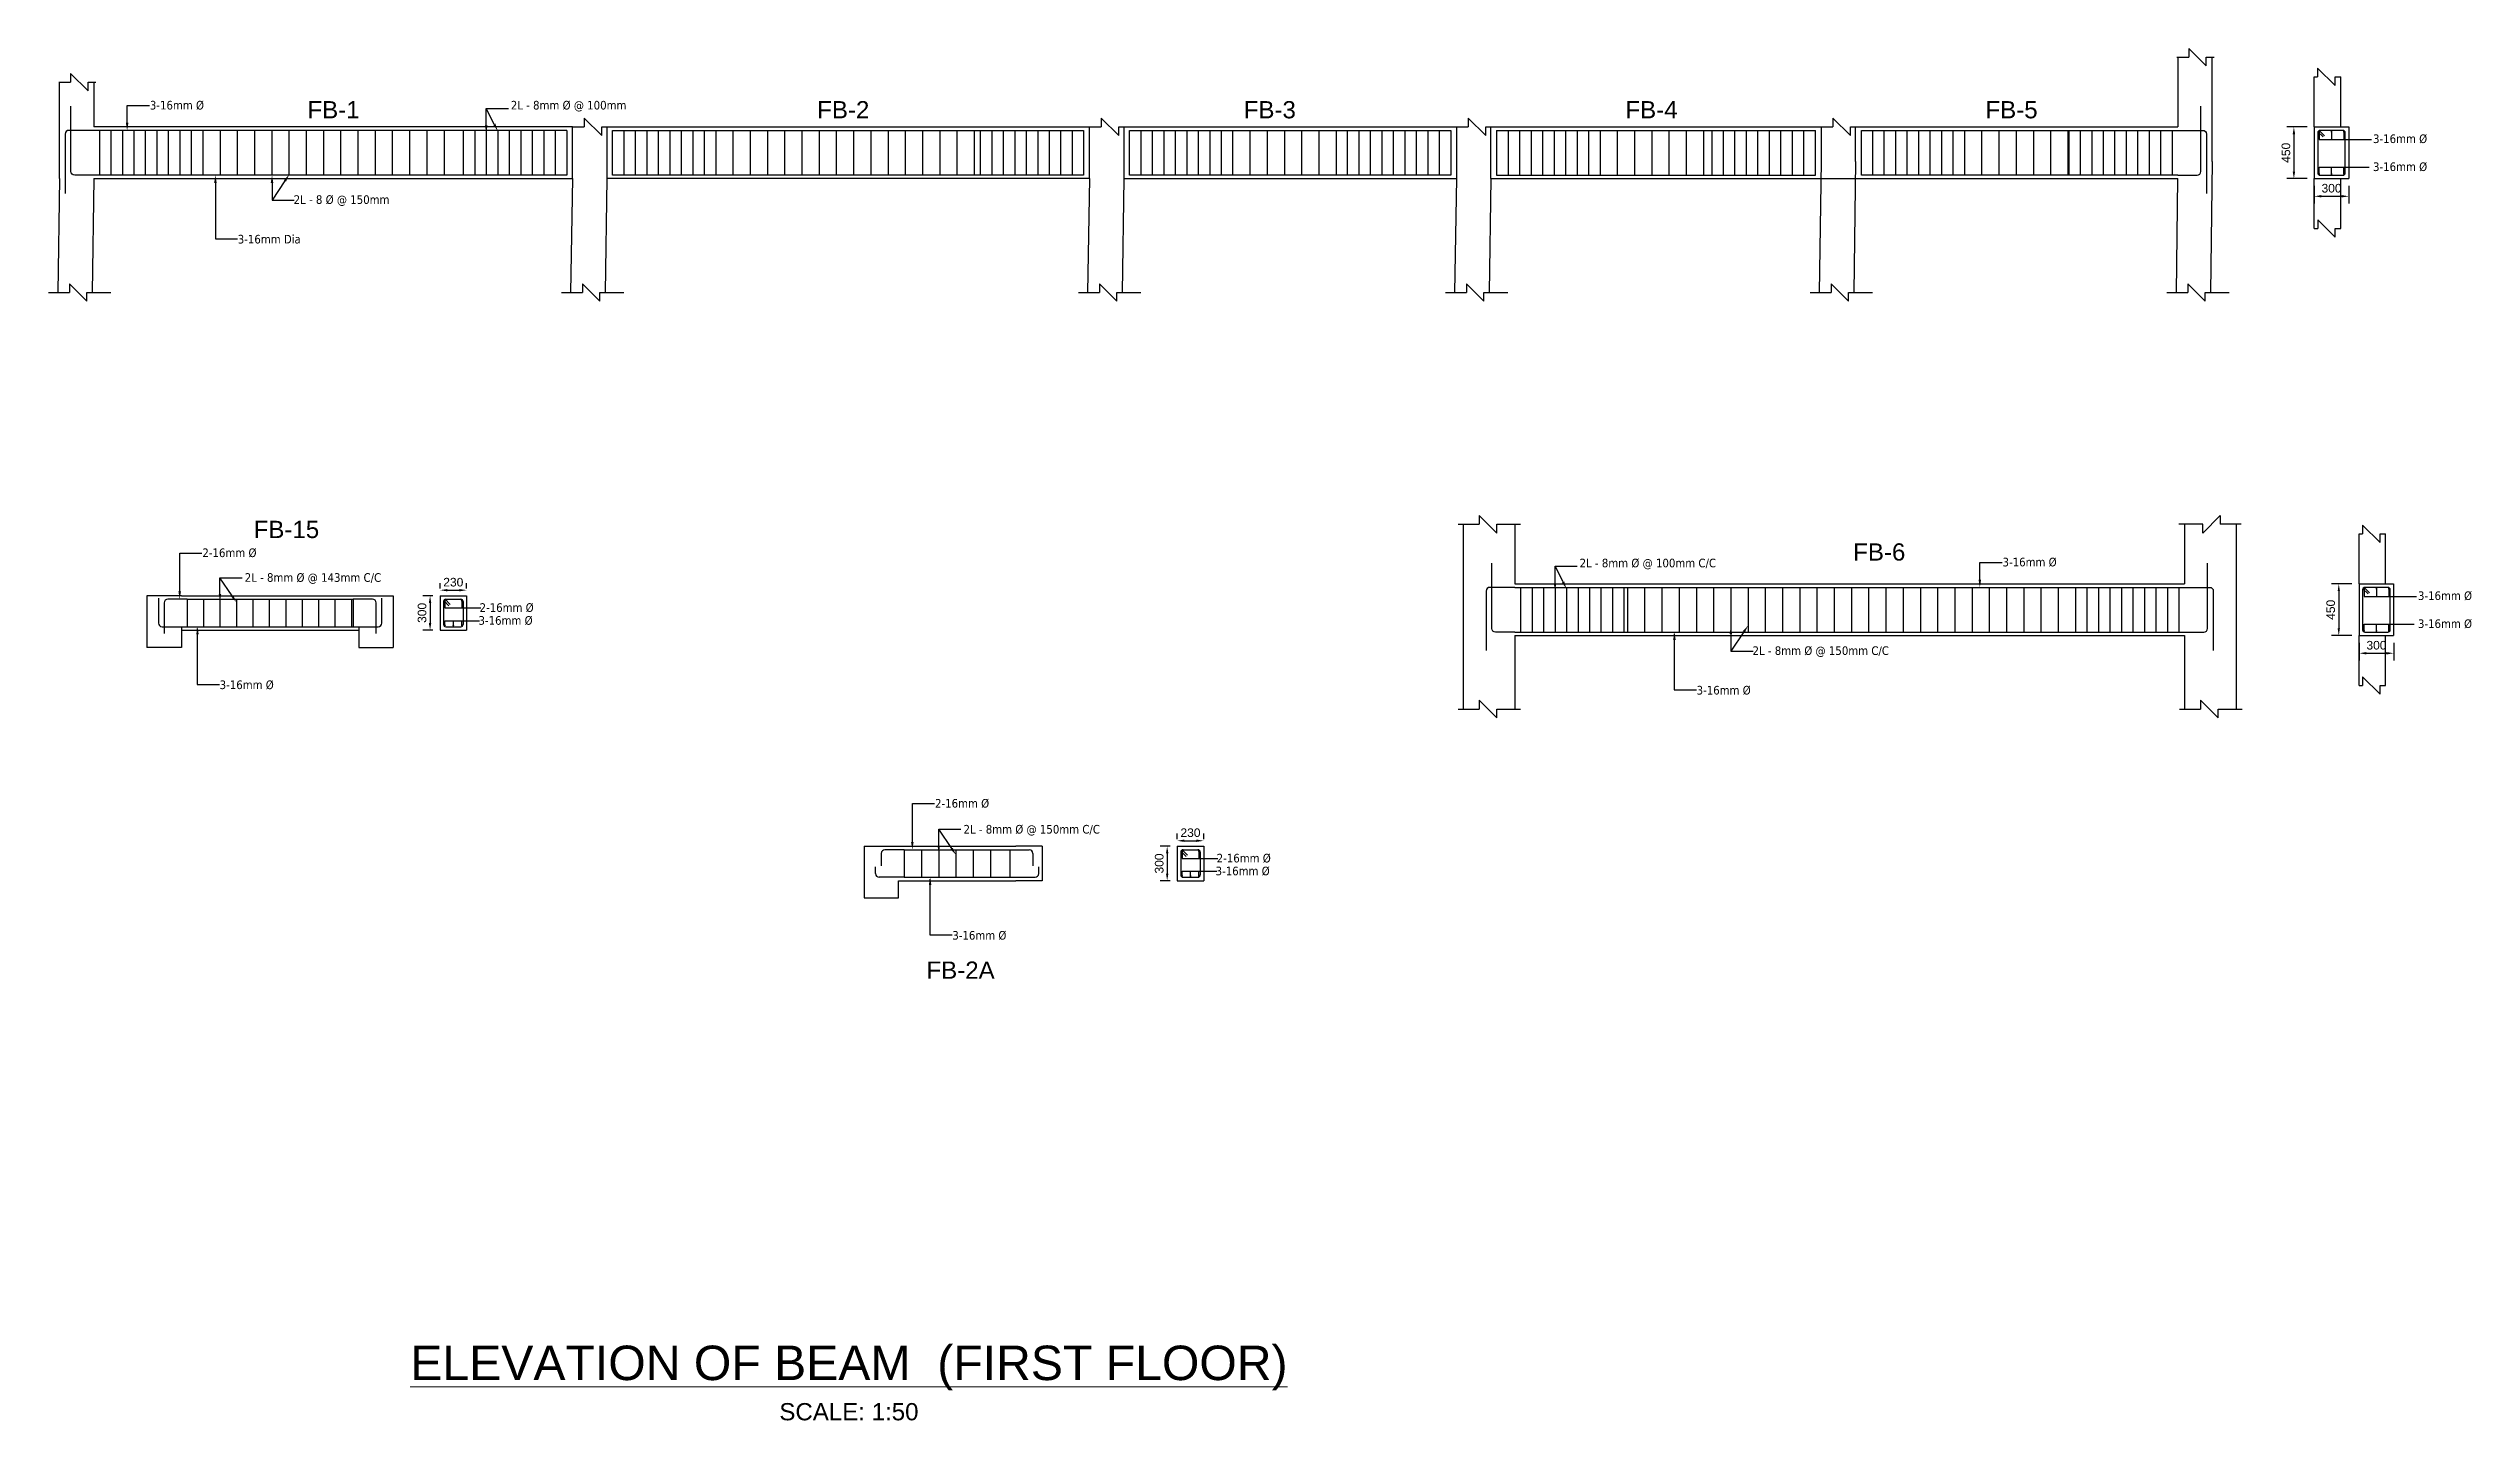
# Model space of a CAD drawing. Header units: millimetres. Extents: x 2923 to 3086, y 1840 to 1916.
# Drawn here: x 2946.61 to 2967.71, y 1884.55 to 1896.5 of the extents above; entities that cross this region are included whole.
import ezdxf

# ---------------------------------------------------------------- set-up
doc = ezdxf.new("R2010")
doc.units = ezdxf.units.MM
for name, color, linetype in [('BEAM', 4, 'Continuous'), ('COLUMN', 1, 'Continuous'), ('DIM_50', 7, 'Continuous'), ('PLINTH BEAM', 7, 'Continuous'), ('REINFORCEMENT', 50, 'Continuous'), ('WALL', 1, 'Continuous')]:
    doc.layers.add(name, color=color, linetype=linetype)
doc.layers.add('Text', color=7, linetype='Continuous', lineweight=13)
doc.styles.get("Standard").update_dxf_attribs({"font": 'arial.ttf'})
doc.styles.add('Tahoma', font='tahoma.ttf')
doc.dimstyles.new('DIM-25', dxfattribs={"dimtxt": 0.075, "dimasz": 0.0625, "dimexe": 0.0625, "dimexo": 0.0625, "dimgap": 0.03125, "dimtad": 1, "dimdec": 0, "dimlfac": 1000, "dimzin": 1, "dimdsep": 46, "dimtxsty": 'Standard', "dimcen": 0.1, "dimadec": 0, "dimazin": 0, "dimtfac": 1, "dimtdec": 0, "dimtmove": 0, "dimatfit": 3, "dimfxl": 1, "dimarcsym": 0})
pattern_1 = [(45, (-0.374, -0.019), (-6.735192, 6.735192), []), (45, (4.116, -0.019), (-6.735192, 6.735192), [])]

msp = doc.modelspace()

# ---------------------------------------------------------------- texts
at = {"layer": 'PLINTH BEAM'}
for s, p in [('FB-1', (2948.8693, 1895.892)), ('FB-2', (2953.3065, 1895.892)), ('FB-3', (2957.0195, 1895.892)), ('FB-4', (2960.3422, 1895.892)), ('FB-5', (2963.4764, 1895.892)), ('FB-15', (2948.401, 1892.2377)), ('FB-6', (2962.3248, 1892.0416)), ('FB-2A', (2954.2579, 1888.4007))]:
    msp.add_text(s, height=0.15, dxfattribs=at).set_placement(p)
at = {"layer": 'Text', "char_height": 0.075, "attachment_point": 1, "style": 'Tahoma'}
for s, insert, width in [('3-16mm %%C ', (2947.4975, 1896.0439), 0.659218), ('2L - 8mm %%C @ 100mm', (2950.6396, 1896.0439), 1.153821), ('3-16mm %%C', (2966.8503, 1895.7519), 0.602671), ('3-16mm %%C ', (2966.8503, 1895.5082), 0.602671), ('2L - 8 %%C @ 150mm', (2948.7494, 1895.2219), 0.882684), ('3-16mm Dia ', (2948.2627, 1894.8774), 0.659218), ('2-16mm %%C', (2947.9548, 1892.1472), 0.659218), ('2L - 8mm %%C @ 100mm C/C', (2959.9433, 1892.0578), 1.424021), ('3-16mm %%C', (2963.6251, 1892.0661), 0.659218), ('2L - 8mm %%C @ 143mm C/C', (2948.3233, 1891.9315), 1.424021), ('2-16mm %%C ', (2950.3676, 1891.6699), 0.602671), ('3-16mm %%C ', (2967.2411, 1891.7732), 0.602671), ('3-16mm %%C ', (2950.3582, 1891.5578), 0.602671), ('3-16mm %%C', (2967.2411, 1891.5295), 0.602671), ('2L - 8mm %%C @ 150mm C/C', (2961.4485, 1891.2949), 1.378792), ('3-16mm %%C ', (2948.1051, 1890.9977), 0.659218), ('3-16mm %%C ', (2960.9618, 1890.9504), 0.659218), ('2-16mm %%C', (2954.3325, 1889.9657), 0.659218), ('2L - 8mm %%C @ 150mm C/C', (2954.5803, 1889.7397), 1.424021), ('2-16mm %%C ', (2956.7842, 1889.4884), 0.602671), ('3-16mm %%C ', (2956.7748, 1889.3764), 0.602671), ('3-16mm %%C ', (2954.4828, 1888.8162), 0.659218)]:
    msp.add_mtext(s, dxfattribs=dict(at, insert=insert, width=width))
at = {"layer": 'Text', "insert": (2947.5018, 1885.2063), "char_height": 0.3, "width": 12.162197, "attachment_point": 1}
msp.add_mtext('\\pxqc;{\\LELEVATION OF BEAM  (FIRST FLOOR)\\P\\H0.5x;\\lSCALE: 1:50}', dxfattribs=at)

# ---------------------------------------------------------------- blocks, each defined once
blk = doc.blocks.new('*D17')
at = {"color": 0, "lineweight": -2, "transparency": 16777216}
for p, q in [((2966.667, 1891.838), (2966.489, 1891.838)), ((2966.552, 1891.776), (2966.552, 1891.451)), ((2966.667, 1891.388), (2966.489, 1891.388))]:
    blk.add_line(p, q, dxfattribs=at)
at = {"color": 0, "transparency": 16777216}
for points in [[(2966.542, 1891.776), (2966.562, 1891.776), (2966.552, 1891.838)], [(2966.542, 1891.451), (2966.562, 1891.451), (2966.552, 1891.388)]]:
    blk.add_solid(points, dxfattribs=at)
at = {"layer": 'Defpoints', "color": 0, "transparency": 16777216}
for p in [(2966.73, 1891.838), (2966.552, 1891.388), (2966.73, 1891.388)]:
    blk.add_point(p, dxfattribs=at)
at = {"color": 0, "transparency": 16777216, "insert": (2966.482, 1891.613), "char_height": 0.075, "attachment_point": 5, "rotation": 90}
blk.add_mtext('450', dxfattribs=at)
blk = doc.blocks.new('*D18')
at = {"color": 0, "lineweight": -2, "transparency": 16777216}
for p, q in [((2966.73, 1891.326), (2966.73, 1891.172)), ((2966.792, 1891.235), (2966.967, 1891.235)), ((2967.03, 1891.326), (2967.03, 1891.172))]:
    blk.add_line(p, q, dxfattribs=at)
at = {"color": 0, "transparency": 16777216}
for points in [[(2966.792, 1891.245), (2966.792, 1891.224), (2966.73, 1891.235)], [(2966.967, 1891.245), (2966.967, 1891.224), (2967.03, 1891.235)]]:
    blk.add_solid(points, dxfattribs=at)
at = {"layer": 'Defpoints', "color": 0, "transparency": 16777216}
for p in [(2966.73, 1891.388), (2967.03, 1891.388), (2967.03, 1891.235)]:
    blk.add_point(p, dxfattribs=at)
at = {"color": 0, "transparency": 16777216, "insert": (2966.88, 1891.304), "char_height": 0.075, "attachment_point": 5}
blk.add_mtext('300', dxfattribs=at)
blk = doc.blocks.new('*D19')
at = {"color": 0, "lineweight": -2, "transparency": 16777216}
for p, q in [((2949.962, 1891.736), (2949.874, 1891.736)), ((2949.937, 1891.673), (2949.937, 1891.498)), ((2949.962, 1891.436), (2949.874, 1891.436))]:
    blk.add_line(p, q, dxfattribs=at)
at = {"color": 0, "transparency": 16777216}
for points in [[(2949.926, 1891.673), (2949.947, 1891.673), (2949.937, 1891.736)], [(2949.926, 1891.498), (2949.947, 1891.498), (2949.937, 1891.436)]]:
    blk.add_solid(points, dxfattribs=at)
at = {"layer": 'Defpoints', "color": 0, "transparency": 16777216}
for p in [(2950.024, 1891.736), (2949.937, 1891.436), (2950.024, 1891.436)]:
    blk.add_point(p, dxfattribs=at)
at = {"color": 0, "transparency": 16777216, "insert": (2949.867, 1891.586), "char_height": 0.075, "attachment_point": 5, "rotation": 90}
blk.add_mtext('300', dxfattribs=at)
blk = doc.blocks.new('*D20')
at = {"color": 0, "lineweight": -2, "transparency": 16777216}
for p, q in [((2950.024, 1891.798), (2950.024, 1891.846)), ((2950.254, 1891.798), (2950.254, 1891.846)), ((2950.087, 1891.784), (2950.192, 1891.784))]:
    blk.add_line(p, q, dxfattribs=at)
at = {"color": 0, "transparency": 16777216}
for points in [[(2950.087, 1891.794), (2950.087, 1891.773), (2950.024, 1891.784)], [(2950.192, 1891.794), (2950.192, 1891.773), (2950.254, 1891.784)]]:
    blk.add_solid(points, dxfattribs=at)
at = {"layer": 'Defpoints', "color": 0, "transparency": 16777216}
for p in [(2950.024, 1891.736), (2950.254, 1891.784), (2950.254, 1891.736)]:
    blk.add_point(p, dxfattribs=at)
at = {"color": 0, "transparency": 16777216, "insert": (2950.139, 1891.853), "char_height": 0.075, "attachment_point": 5}
blk.add_mtext('230', dxfattribs=at)
blk = doc.blocks.new('*D30')
at = {"color": 0, "lineweight": -2, "transparency": 16777216}
for p, q in [((2956.378, 1889.554), (2956.291, 1889.554)), ((2956.353, 1889.492), (2956.353, 1889.317)), ((2956.378, 1889.254), (2956.291, 1889.254))]:
    blk.add_line(p, q, dxfattribs=at)
at = {"color": 0, "transparency": 16777216}
for points in [[(2956.343, 1889.492), (2956.364, 1889.492), (2956.353, 1889.554)], [(2956.343, 1889.317), (2956.364, 1889.317), (2956.353, 1889.254)]]:
    blk.add_solid(points, dxfattribs=at)
at = {"layer": 'Defpoints', "color": 0, "transparency": 16777216}
for p in [(2956.441, 1889.554), (2956.353, 1889.254), (2956.441, 1889.254)]:
    blk.add_point(p, dxfattribs=at)
at = {"color": 0, "transparency": 16777216, "insert": (2956.284, 1889.404), "char_height": 0.075, "attachment_point": 5, "rotation": 90}
blk.add_mtext('300', dxfattribs=at)
blk = doc.blocks.new('*D29')
at = {"color": 0, "lineweight": -2, "transparency": 16777216}
for p, q in [((2956.441, 1889.617), (2956.441, 1889.665)), ((2956.503, 1889.602), (2956.608, 1889.602)), ((2956.671, 1889.617), (2956.671, 1889.665))]:
    blk.add_line(p, q, dxfattribs=at)
at = {"color": 0, "transparency": 16777216}
for points in [[(2956.503, 1889.613), (2956.503, 1889.592), (2956.441, 1889.602)], [(2956.608, 1889.613), (2956.608, 1889.592), (2956.671, 1889.602)]]:
    blk.add_solid(points, dxfattribs=at)
at = {"layer": 'Defpoints', "color": 0, "transparency": 16777216}
for p in [(2956.441, 1889.554), (2956.671, 1889.602), (2956.671, 1889.554)]:
    blk.add_point(p, dxfattribs=at)
at = {"color": 0, "transparency": 16777216, "insert": (2956.556, 1889.672), "char_height": 0.075, "attachment_point": 5}
blk.add_mtext('230', dxfattribs=at)
blk = doc.blocks.new('*D15')
at = {"color": 0, "lineweight": -2, "transparency": 16777216}
for p, q in [((2966.276, 1895.817), (2966.099, 1895.817)), ((2966.161, 1895.754), (2966.161, 1895.429)), ((2966.276, 1895.367), (2966.099, 1895.367))]:
    blk.add_line(p, q, dxfattribs=at)
at = {"color": 0, "transparency": 16777216}
for points in [[(2966.151, 1895.754), (2966.172, 1895.754), (2966.161, 1895.817)], [(2966.151, 1895.429), (2966.172, 1895.429), (2966.161, 1895.367)]]:
    blk.add_solid(points, dxfattribs=at)
at = {"layer": 'Defpoints', "color": 0, "transparency": 16777216}
for p in [(2966.339, 1895.817), (2966.161, 1895.367), (2966.339, 1895.367)]:
    blk.add_point(p, dxfattribs=at)
at = {"color": 0, "transparency": 16777216, "insert": (2966.092, 1895.592), "char_height": 0.075, "attachment_point": 5, "rotation": 90}
blk.add_mtext('450', dxfattribs=at)
blk = doc.blocks.new('*D16')
at = {"color": 0, "lineweight": -2, "transparency": 16777216}
for p, q in [((2966.339, 1895.304), (2966.339, 1895.151)), ((2966.401, 1895.213), (2966.576, 1895.213)), ((2966.639, 1895.304), (2966.639, 1895.151))]:
    blk.add_line(p, q, dxfattribs=at)
at = {"color": 0, "transparency": 16777216}
for points in [[(2966.401, 1895.224), (2966.401, 1895.203), (2966.339, 1895.213)], [(2966.576, 1895.224), (2966.576, 1895.203), (2966.639, 1895.213)]]:
    blk.add_solid(points, dxfattribs=at)
at = {"layer": 'Defpoints', "color": 0, "transparency": 16777216}
for p in [(2966.339, 1895.367), (2966.639, 1895.367), (2966.639, 1895.213)]:
    blk.add_point(p, dxfattribs=at)
at = {"color": 0, "transparency": 16777216, "insert": (2966.489, 1895.283), "char_height": 0.075, "attachment_point": 5}
blk.add_mtext('300', dxfattribs=at)

# ---------------------------------------------------------------- dimensions: what is measured, and where the dimension line sits
for base, p1, p2, picture, middle in [((2966.1612, 1895.367), (2966.3388, 1895.817), (2966.3388, 1895.367), '*D15', (2966.0916, 1895.592)), ((2966.552, 1891.3883), (2966.7296, 1891.8383), (2966.7296, 1891.3883), '*D17', (2966.4824, 1891.6133)), ((2949.9367, 1891.4355), (2950.0243, 1891.7355), (2950.0243, 1891.4355), '*D19', (2949.8671, 1891.5855)), ((2956.3533, 1889.2541), (2956.441, 1889.5541), (2956.441, 1889.2541), '*D30', (2956.2837, 1889.4041))]:
    dim = msp.add_linear_dim(base=base, p1=p1, p2=p2, angle=90, dimstyle='DIM-25')
    dim.commit()
    dim.dimension.update_dxf_attribs({"geometry": picture, "text_midpoint": middle})
for base, p1, p2, picture, middle in [((2966.6388, 1895.2134), (2966.3388, 1895.367), (2966.6388, 1895.367), '*D16', (2966.4888, 1895.283)), ((2950.2543, 1891.7836), (2950.0243, 1891.7355), (2950.2543, 1891.7355), '*D20', (2950.1393, 1891.8531)), ((2967.0296, 1891.2347), (2966.7296, 1891.3883), (2967.0296, 1891.3883), '*D18', (2966.8796, 1891.3043)), ((2956.671, 1889.6021), (2956.441, 1889.5541), (2956.671, 1889.5541), '*D29', (2956.556, 1889.6717))]:
    dim = msp.add_linear_dim(base=base, p1=p1, p2=p2, dimstyle='DIM-25')
    dim.commit()
    dim.dimension.update_dxf_attribs({"geometry": picture, "text_midpoint": middle})

# ---------------------------------------------------------------- hatches: boundary and pattern name
at = {"true_color": 0xffffff}
h = msp.add_hatch(dxfattribs=at)
h.set_pattern_fill('ANGLE')
h.set_pattern_definition([(0, (-0.3586, -0.048), (0, 6.985), [5.08, -1.905]), (90, (-0.3586, -0.048), (-6.985, 4e-16), [5.08, -1.905])])
h.paths.add_polyline_path([(2950.0741, 1891.6941, 1), (2950.0581, 1891.6941, 1)])
at = {"true_color": 0xf1eb1f}
h = msp.add_hatch(dxfattribs=at)
h.set_pattern_fill('ANSI32', color=2)
h.set_pattern_definition([(45, (-0.375, -0.019), (-6.735192, 6.735192), []), (45, (4.115, -0.019), (-6.735192, 6.735192), [])])
h.paths.add_polyline_path([(2966.298, 1889.5189, 1), (2966.282, 1889.5189, 1)])
h = msp.add_hatch(dxfattribs=at)
h.set_pattern_fill('ANSI32', color=2)
h.set_pattern_definition(pattern_1)
h.paths.add_polyline_path([(2966.2988, 1889.5191, 1), (2966.2828, 1889.5191, 1)])
h = msp.add_hatch(dxfattribs=at)
h.set_pattern_fill('ANSI32', color=2)
h.set_pattern_definition(pattern_1)
h.paths.add_polyline_path([(2966.2988, 1889.5191, 1), (2966.2828, 1889.5191, 1)])

# ---------------------------------------------------------------- linework, layer by layer
for p, q in [((2965.3988, 1896.3481), (2965.2466, 1896.5004)), ((2965.2466, 1896.5004), (2965.2466, 1896.424)), ((2946.9592, 1896.1305), (2946.8069, 1896.2828)), ((2946.8069, 1896.2828), (2946.8069, 1896.2064)), ((2965.1436, 1896.424), (2965.2466, 1896.424)), ((2965.3988, 1896.3481), (2965.3988, 1896.4242)), ((2965.3988, 1896.424), (2965.4662, 1896.424)), ((2966.3386, 1896.2532), (2966.368, 1896.2532)), ((2966.5203, 1896.1773), (2966.368, 1896.3296)), ((2966.368, 1896.3296), (2966.368, 1896.2532)), ((2966.5203, 1896.1773), (2966.5203, 1896.2535)), ((2966.5203, 1896.2532), (2966.5688, 1896.2532)), ((2946.704, 1896.2064), (2946.8069, 1896.2064)), ((2946.9592, 1896.1305), (2946.9592, 1896.2066)), ((2946.9592, 1896.2064), (2947.0266, 1896.2064)), ((2951.176, 1895.817), (2951.2789, 1895.817)), ((2951.4312, 1895.7411), (2951.2789, 1895.8934)), ((2951.2789, 1895.8934), (2951.2789, 1895.817)), ((2951.4312, 1895.7411), (2951.4312, 1895.8172)), ((2951.4312, 1895.817), (2951.4985, 1895.817)), ((2955.676, 1895.817), (2955.7789, 1895.817)), ((2955.9312, 1895.7411), (2955.7789, 1895.8934)), ((2955.7789, 1895.8934), (2955.7789, 1895.817)), ((2955.9312, 1895.7411), (2955.9312, 1895.8172)), ((2955.9312, 1895.817), (2955.9985, 1895.817)), ((2958.871, 1895.817), (2958.9739, 1895.817)), ((2959.1262, 1895.7411), (2958.9739, 1895.8934)), ((2958.9739, 1895.8934), (2958.9739, 1895.817)), ((2959.1262, 1895.7411), (2959.1262, 1895.8172)), ((2959.1262, 1895.817), (2959.1935, 1895.817)), ((2962.046, 1895.817), (2962.1489, 1895.817)), ((2962.3012, 1895.7411), (2962.1489, 1895.8934)), ((2962.1489, 1895.8934), (2962.1489, 1895.817)), ((2962.3012, 1895.7411), (2962.3012, 1895.8172)), ((2962.3012, 1895.817), (2962.3685, 1895.817)), ((2966.3811, 1895.776), (2966.3811, 1895.7084)), ((2966.3811, 1895.7084), (2966.837, 1895.7084)), ((2966.4888, 1895.776), (2966.4888, 1895.7084)), ((2966.5966, 1895.776), (2966.5966, 1895.7084)), ((2966.3811, 1895.4079), (2966.3811, 1895.466)), ((2966.3811, 1895.466), (2966.816, 1895.466)), ((2966.4888, 1895.4079), (2966.4888, 1895.466)), ((2966.5966, 1895.4079), (2966.5966, 1895.466)), ((2966.5205, 1894.8565), (2966.3683, 1895.0088)), ((2966.3683, 1895.0088), (2966.3683, 1894.9324)), ((2966.3388, 1894.9324), (2966.3683, 1894.9324)), ((2966.5205, 1894.8565), (2966.5205, 1894.9327)), ((2966.5205, 1894.9324), (2966.5691, 1894.9324)), ((2946.6149, 1894.3757), (2946.798, 1894.3757)), ((2946.9503, 1894.2998), (2946.798, 1894.4521)), ((2946.798, 1894.4521), (2946.798, 1894.3757)), ((2946.9503, 1894.2998), (2946.9503, 1894.376)), ((2946.9503, 1894.3757), (2947.1585, 1894.3757)), ((2951.0799, 1894.3757), (2951.263, 1894.3757)), ((2951.4153, 1894.2998), (2951.263, 1894.4521)), ((2951.263, 1894.4521), (2951.263, 1894.3757)), ((2951.4153, 1894.2998), (2951.4153, 1894.376)), ((2951.4153, 1894.3757), (2951.6235, 1894.3757)), ((2955.5799, 1894.3757), (2955.763, 1894.3757)), ((2955.9153, 1894.2998), (2955.763, 1894.4521)), ((2955.763, 1894.4521), (2955.763, 1894.3757)), ((2955.9153, 1894.2998), (2955.9153, 1894.376)), ((2955.9153, 1894.3757), (2956.1235, 1894.3757)), ((2958.7749, 1894.3757), (2958.958, 1894.3757)), ((2959.1103, 1894.2998), (2958.958, 1894.4521)), ((2958.958, 1894.4521), (2958.958, 1894.3757)), ((2959.1103, 1894.2998), (2959.1103, 1894.376)), ((2959.1103, 1894.3757), (2959.3185, 1894.3757)), ((2961.9499, 1894.3757), (2962.133, 1894.3757)), ((2962.2853, 1894.2998), (2962.133, 1894.4521)), ((2962.133, 1894.4521), (2962.133, 1894.3757)), ((2962.2853, 1894.2998), (2962.2853, 1894.376)), ((2962.2853, 1894.3757), (2962.4935, 1894.3757)), ((2965.0549, 1894.3757), (2965.238, 1894.3757)), ((2965.3903, 1894.2998), (2965.238, 1894.4521)), ((2965.238, 1894.4521), (2965.238, 1894.3757)), ((2965.3903, 1894.2998), (2965.3903, 1894.376)), ((2965.3903, 1894.3757), (2965.5985, 1894.3757)), ((2958.8861, 1892.3571), (2959.0693, 1892.3571)), ((2959.2215, 1892.2812), (2959.0693, 1892.4335)), ((2959.0693, 1892.4335), (2959.0693, 1892.3571)), ((2959.2215, 1892.2812), (2959.2215, 1892.3574)), ((2959.2215, 1892.3571), (2959.4297, 1892.3571)), ((2965.3677, 1892.3571), (2965.1595, 1892.3571)), ((2965.3677, 1892.2812), (2965.52, 1892.4335)), ((2965.3677, 1892.2812), (2965.3677, 1892.3574)), ((2965.52, 1892.4335), (2965.52, 1892.3571)), ((2965.7032, 1892.3571), (2965.52, 1892.3571)), ((2966.7294, 1892.2745), (2966.7588, 1892.2745)), ((2966.9111, 1892.1986), (2966.7588, 1892.3509)), ((2966.7588, 1892.3509), (2966.7588, 1892.2745)), ((2966.9111, 1892.1986), (2966.9111, 1892.2748)), ((2966.9111, 1892.2745), (2966.9596, 1892.2745)), ((2950.0662, 1891.6941), (2950.0662, 1891.6298)), ((2950.0662, 1891.6298), (2950.3785, 1891.6298)), ((2950.2125, 1891.6941), (2950.2125, 1891.6298)), ((2966.7719, 1891.7973), (2966.7719, 1891.7297)), ((2966.7719, 1891.7297), (2967.2278, 1891.7297)), ((2966.8796, 1891.7973), (2966.8796, 1891.7297)), ((2966.9874, 1891.7973), (2966.9874, 1891.7297)), ((2950.0662, 1891.4769), (2950.0662, 1891.5174)), ((2950.0662, 1891.5174), (2950.3679, 1891.5174)), ((2950.1393, 1891.4769), (2950.1393, 1891.5174)), ((2950.2125, 1891.4769), (2950.2125, 1891.5174)), ((2966.7719, 1891.4292), (2966.7719, 1891.4873)), ((2966.7719, 1891.4873), (2967.2068, 1891.4873)), ((2966.8796, 1891.4292), (2966.8796, 1891.4873)), ((2966.9874, 1891.4292), (2966.9874, 1891.4873)), ((2966.9113, 1890.8778), (2966.7591, 1891.0301)), ((2966.7591, 1891.0301), (2966.7591, 1890.9537)), ((2959.2215, 1890.6731), (2959.0693, 1890.8254)), ((2959.0693, 1890.8254), (2959.0693, 1890.749)), ((2965.5015, 1890.6731), (2965.3493, 1890.8254)), ((2965.3493, 1890.8254), (2965.3493, 1890.749)), ((2966.7296, 1890.9537), (2966.7591, 1890.9537)), ((2966.9113, 1890.8778), (2966.9113, 1890.954)), ((2966.9113, 1890.9537), (2966.9599, 1890.9537)), ((2958.8861, 1890.749), (2959.0693, 1890.749)), ((2959.2215, 1890.6731), (2959.2215, 1890.7492)), ((2959.2215, 1890.749), (2959.4297, 1890.749)), ((2965.1661, 1890.749), (2965.3493, 1890.749)), ((2965.5015, 1890.6731), (2965.5015, 1890.7492)), ((2965.5015, 1890.749), (2965.7097, 1890.749)), ((2956.4828, 1889.5126), (2956.4828, 1889.4484)), ((2956.6291, 1889.5126), (2956.6291, 1889.4484)), ((2956.4828, 1889.4484), (2956.7951, 1889.4484)), ((2956.4828, 1889.2955), (2956.4828, 1889.336)), ((2956.4828, 1889.336), (2956.7845, 1889.336)), ((2956.556, 1889.2955), (2956.556, 1889.336)), ((2956.6291, 1889.2955), (2956.6291, 1889.336))]:
    msp.add_line(p, q)
at = {"layer": 'BEAM'}
for p, q in [((2951.176, 1895.817), (2947.011, 1895.817)), ((2951.476, 1895.817), (2955.676, 1895.817)), ((2955.976, 1895.817), (2958.871, 1895.817)), ((2959.171, 1895.817), (2962.046, 1895.817)), ((2962.346, 1895.817), (2965.151, 1895.817)), ((2966.3388, 1895.817), (2966.6388, 1895.817)), ((2966.3388, 1895.817), (2966.3388, 1895.367)), ((2966.6388, 1895.817), (2966.6388, 1895.367)), ((2947.011, 1895.367), (2951.176, 1895.367)), ((2955.676, 1895.367), (2951.476, 1895.367)), ((2955.976, 1895.367), (2958.871, 1895.367)), ((2959.171, 1895.367), (2962.046, 1895.367)), ((2962.3439, 1895.3668), (2965.151, 1895.367)), ((2966.3388, 1895.367), (2966.6388, 1895.367)), ((2959.3796, 1891.8383), (2965.2096, 1891.8383)), ((2966.7296, 1891.8383), (2967.0296, 1891.8383)), ((2966.7296, 1891.8383), (2966.7296, 1891.3883)), ((2967.0296, 1891.8383), (2967.0296, 1891.3883)), ((2947.4718, 1891.7355), (2947.4718, 1891.2855)), ((2947.7718, 1891.7355), (2947.4718, 1891.7355)), ((2947.7718, 1891.7355), (2949.3168, 1891.7355)), ((2949.3168, 1891.7355), (2949.6168, 1891.7355)), ((2949.6168, 1891.7355), (2949.6168, 1891.2855)), ((2950.0243, 1891.7355), (2950.2543, 1891.7355)), ((2950.0243, 1891.7355), (2950.0243, 1891.4355)), ((2950.2543, 1891.7355), (2950.2543, 1891.4355)), ((2947.7718, 1891.4655), (2947.7718, 1891.2855)), ((2947.7718, 1891.4355), (2949.3168, 1891.4355)), ((2949.3168, 1891.4655), (2949.3168, 1891.2855)), ((2950.0243, 1891.4355), (2950.2543, 1891.4355)), ((2959.3796, 1891.3883), (2965.2096, 1891.3883)), ((2966.7296, 1891.3883), (2967.0296, 1891.3883)), ((2947.7718, 1891.2855), (2947.4718, 1891.2855)), ((2949.3168, 1891.2855), (2949.6168, 1891.2855)), ((2953.7148, 1889.5541), (2953.7148, 1889.2541)), ((2953.7148, 1889.5541), (2954.0148, 1889.5541)), ((2954.0148, 1889.5541), (2955.0348, 1889.5541)), ((2955.2648, 1889.5541), (2955.0348, 1889.5541)), ((2955.2648, 1889.5541), (2955.2648, 1889.2541)), ((2956.441, 1889.5541), (2956.671, 1889.5541)), ((2956.441, 1889.5541), (2956.441, 1889.2541)), ((2956.671, 1889.5541), (2956.671, 1889.2541)), ((2953.7148, 1889.2541), (2953.7148, 1889.1041)), ((2953.7148, 1889.1041), (2954.0148, 1889.1041)), ((2954.0148, 1889.2541), (2955.0348, 1889.2541)), ((2954.0148, 1889.1041), (2954.0148, 1889.2541)), ((2955.2648, 1889.2541), (2955.0348, 1889.2541)), ((2956.441, 1889.2541), (2956.671, 1889.2541))]:
    msp.add_line(p, q, dxfattribs=at)
at = {"layer": 'COLUMN'}
for p, q in [((2965.151, 1896.424), (2965.151, 1895.817)), ((2965.451, 1895.517), (2965.451, 1896.424)), ((2962.046, 1895.517), (2962.03, 1894.3757)), ((2962.346, 1895.517), (2962.33, 1894.3757)), ((2965.451, 1895.517), (2965.435, 1894.3757)), ((2946.711, 1895.367), (2946.695, 1894.3757)), ((2947.011, 1895.367), (2946.995, 1894.3757)), ((2947.011, 1895.367), (2946.995, 1894.3757)), ((2951.176, 1895.367), (2951.16, 1894.3757)), ((2951.476, 1895.367), (2951.46, 1894.3757)), ((2955.676, 1895.367), (2955.66, 1894.3757)), ((2955.976, 1895.367), (2955.96, 1894.3757)), ((2958.871, 1895.367), (2958.855, 1894.3757)), ((2959.171, 1895.367), (2959.155, 1894.3757)), ((2962.0439, 1895.367), (2962.3439, 1895.3668)), ((2965.1489, 1895.367), (2965.135, 1894.3757)), ((2958.9296, 1892.3571), (2958.9296, 1890.749)), ((2959.3796, 1892.3571), (2959.3796, 1891.8383)), ((2965.2096, 1892.3571), (2965.2096, 1891.8383)), ((2965.6596, 1892.3571), (2965.6596, 1890.749)), ((2959.3796, 1891.3883), (2959.3796, 1890.749)), ((2965.2096, 1891.3883), (2965.2096, 1890.749))]:
    msp.add_line(p, q, dxfattribs=at)
for points in [[(2946.711, 1895.367), (2946.711, 1896.2064)], [(2947.011, 1896.2064), (2947.011, 1895.817)], [(2951.176, 1895.367), (2951.176, 1895.817)], [(2951.476, 1895.817), (2951.476, 1895.367)], [(2955.676, 1895.367), (2955.676, 1895.817)], [(2955.976, 1895.817), (2955.976, 1895.367)], [(2958.871, 1895.817), (2958.871, 1895.367)], [(2959.171, 1895.367), (2959.171, 1895.817)], [(2962.046, 1895.817), (2962.046, 1895.517)], [(2962.346, 1895.517), (2962.346, 1895.817)], [(2947.011, 1895.367), (2947.011, 1895.367)]]:
    msp.add_lwpolyline(points, dxfattribs=at)
at = {"layer": 'DIM_50', "linetype": 'ByBlock', "lineweight": -2}
for p, q in [((2950.4956, 1895.8415), (2950.426, 1895.9787)), ((2950.426, 1895.83), (2950.426, 1895.9787)), ((2950.426, 1895.9787), (2950.6194, 1895.9787)), ((2948.0681, 1895.3298), (2948.0681, 1894.8428)), ((2948.6736, 1895.3475), (2948.5612, 1895.1792)), ((2948.0681, 1894.8428), (2948.2616, 1894.8428)), ((2947.7572, 1891.7727), (2947.7572, 1892.107)), ((2947.7572, 1892.107), (2947.9507, 1892.107)), ((2948.2135, 1891.7339), (2948.1078, 1891.892)), ((2948.1078, 1891.7516), (2948.1078, 1891.892)), ((2948.1078, 1891.892), (2948.3013, 1891.892)), ((2959.7296, 1891.8439), (2959.7296, 1891.9926)), ((2959.7296, 1891.9926), (2959.9231, 1891.9926)), ((2959.7992, 1891.8554), (2959.7296, 1891.9926)), ((2947.9105, 1891.45), (2947.9105, 1890.963)), ((2961.3727, 1891.4205), (2961.2603, 1891.2522)), ((2947.9105, 1890.963), (2948.104, 1890.963)), ((2954.1349, 1889.5912), (2954.1349, 1889.9256)), ((2954.1349, 1889.9256), (2954.3284, 1889.9256)), ((2954.3648, 1889.5597), (2954.3648, 1889.7032)), ((2954.3648, 1889.7032), (2954.5583, 1889.7032)), ((2954.4775, 1889.5345), (2954.3648, 1889.7032)), ((2954.2882, 1889.2686), (2954.2882, 1888.7816)), ((2954.2882, 1888.7816), (2954.4816, 1888.7816))]:
    msp.add_line(p, q, dxfattribs=at)
for points in [[(2947.2999, 1895.8532), (2947.2999, 1896.0038), (2947.4934, 1896.0038)], [(2948.561, 1895.3298), (2948.561, 1895.1792), (2948.7544, 1895.1792)], [(2963.4275, 1891.8754), (2963.4275, 1892.026), (2963.621, 1892.026)], [(2960.7671, 1891.4028), (2960.7671, 1890.9158), (2960.9606, 1890.9158)], [(2961.26, 1891.4028), (2961.26, 1891.2522), (2961.4535, 1891.2522)]]:
    msp.add_lwpolyline(points, dxfattribs=at)
at = {"layer": 'DIM_50'}
for points in [[(2947.3111, 1895.8532), (2947.2999, 1895.786), (2947.2887, 1895.8532)], [(2950.4372, 1895.83), (2950.426, 1895.7628), (2950.4148, 1895.83)], [(2950.5055, 1895.8466), (2950.526, 1895.7816), (2950.4856, 1895.8364)], [(2948.0793, 1895.3298), (2948.0681, 1895.397), (2948.0569, 1895.3298)], [(2948.5722, 1895.3298), (2948.561, 1895.397), (2948.5498, 1895.3298)], [(2948.6643, 1895.3537), (2948.711, 1895.4034), (2948.6829, 1895.3413)], [(2959.7408, 1891.8439), (2959.7296, 1891.7767), (2959.7184, 1891.8439)], [(2959.8092, 1891.8605), (2959.8296, 1891.7955), (2959.7892, 1891.8503)], [(2963.4387, 1891.8754), (2963.4275, 1891.8083), (2963.4163, 1891.8754)], [(2947.7684, 1891.7727), (2947.7572, 1891.7055), (2947.746, 1891.7727)], [(2948.119, 1891.7516), (2948.1078, 1891.6844), (2948.0966, 1891.7516)], [(2948.2042, 1891.7276), (2948.2508, 1891.678), (2948.2228, 1891.7401)], [(2947.9231, 1891.3983), (2947.9119, 1891.4655), (2947.9007, 1891.3983)], [(2960.7798, 1891.3511), (2960.7686, 1891.4183), (2960.7574, 1891.3511)], [(2961.2712, 1891.4028), (2961.26, 1891.47), (2961.2488, 1891.4028)], [(2961.3634, 1891.4267), (2961.41, 1891.4764), (2961.382, 1891.4143)], [(2954.1461, 1889.5912), (2954.1349, 1889.5241), (2954.1237, 1889.5912)], [(2954.376, 1889.5597), (2954.3648, 1889.4926), (2954.3536, 1889.5597)], [(2954.4682, 1889.5283), (2954.5148, 1889.4787), (2954.4868, 1889.5408)], [(2954.3008, 1889.2169), (2954.2896, 1889.2841), (2954.2784, 1889.2169)]]:
    msp.add_solid(points, dxfattribs=at)
at = {"layer": 'REINFORCEMENT'}
for p, q in [((2951.126, 1895.787), (2947.011, 1895.787)), ((2947.061, 1895.397), (2947.061, 1895.787)), ((2947.161, 1895.397), (2947.161, 1895.787)), ((2947.261, 1895.397), (2947.261, 1895.787)), ((2947.361, 1895.397), (2947.361, 1895.787)), ((2947.461, 1895.397), (2947.461, 1895.787)), ((2947.561, 1895.397), (2947.561, 1895.787)), ((2947.661, 1895.397), (2947.661, 1895.787)), ((2947.761, 1895.397), (2947.761, 1895.787)), ((2947.861, 1895.397), (2947.861, 1895.787)), ((2947.961, 1895.397), (2947.961, 1895.787)), ((2948.111, 1895.397), (2948.111, 1895.787)), ((2948.261, 1895.397), (2948.261, 1895.787)), ((2948.411, 1895.397), (2948.411, 1895.787)), ((2948.561, 1895.397), (2948.561, 1895.787)), ((2948.711, 1895.397), (2948.711, 1895.787)), ((2948.861, 1895.397), (2948.861, 1895.787)), ((2949.011, 1895.397), (2949.011, 1895.787)), ((2949.161, 1895.397), (2949.161, 1895.787)), ((2949.311, 1895.397), (2949.311, 1895.787)), ((2949.461, 1895.397), (2949.461, 1895.787)), ((2949.611, 1895.397), (2949.611, 1895.787)), ((2949.761, 1895.397), (2949.761, 1895.787)), ((2949.911, 1895.397), (2949.911, 1895.787)), ((2950.061, 1895.397), (2950.061, 1895.787)), ((2950.226, 1895.787), (2950.226, 1895.397)), ((2950.326, 1895.787), (2950.326, 1895.397)), ((2950.426, 1895.787), (2950.426, 1895.397)), ((2950.526, 1895.787), (2950.526, 1895.397)), ((2950.626, 1895.787), (2950.626, 1895.397)), ((2950.726, 1895.787), (2950.726, 1895.397)), ((2950.826, 1895.787), (2950.826, 1895.397)), ((2950.926, 1895.787), (2950.926, 1895.397)), ((2951.026, 1895.787), (2951.026, 1895.397)), ((2951.126, 1895.787), (2951.126, 1895.397)), ((2951.526, 1895.787), (2955.626, 1895.787)), ((2951.526, 1895.397), (2951.526, 1895.787)), ((2951.626, 1895.397), (2951.626, 1895.787)), ((2951.726, 1895.397), (2951.726, 1895.787)), ((2951.826, 1895.397), (2951.826, 1895.787)), ((2951.926, 1895.397), (2951.926, 1895.787)), ((2952.026, 1895.397), (2952.026, 1895.787)), ((2952.126, 1895.397), (2952.126, 1895.787)), ((2952.226, 1895.397), (2952.226, 1895.787)), ((2952.326, 1895.397), (2952.326, 1895.787)), ((2952.426, 1895.397), (2952.426, 1895.787)), ((2952.576, 1895.397), (2952.576, 1895.787)), ((2952.726, 1895.397), (2952.726, 1895.787)), ((2952.876, 1895.397), (2952.876, 1895.787)), ((2953.026, 1895.397), (2953.026, 1895.787)), ((2953.176, 1895.397), (2953.176, 1895.787)), ((2953.326, 1895.397), (2953.326, 1895.787)), ((2953.476, 1895.397), (2953.476, 1895.787)), ((2953.626, 1895.397), (2953.626, 1895.787)), ((2953.776, 1895.397), (2953.776, 1895.787)), ((2953.926, 1895.397), (2953.926, 1895.787)), ((2954.076, 1895.397), (2954.076, 1895.787)), ((2954.226, 1895.397), (2954.226, 1895.787)), ((2954.376, 1895.397), (2954.376, 1895.787)), ((2954.526, 1895.397), (2954.526, 1895.787)), ((2954.676, 1895.397), (2954.676, 1895.787)), ((2954.726, 1895.787), (2954.726, 1895.397)), ((2954.826, 1895.787), (2954.826, 1895.397)), ((2954.926, 1895.787), (2954.926, 1895.397)), ((2955.026, 1895.787), (2955.026, 1895.397)), ((2955.126, 1895.787), (2955.126, 1895.397)), ((2955.226, 1895.787), (2955.226, 1895.397)), ((2955.326, 1895.787), (2955.326, 1895.397)), ((2955.426, 1895.787), (2955.426, 1895.397)), ((2955.526, 1895.787), (2955.526, 1895.397)), ((2955.626, 1895.787), (2955.626, 1895.397)), ((2956.026, 1895.787), (2958.821, 1895.787)), ((2956.026, 1895.397), (2956.026, 1895.787)), ((2956.126, 1895.397), (2956.126, 1895.787)), ((2956.226, 1895.397), (2956.226, 1895.787)), ((2956.326, 1895.397), (2956.326, 1895.787)), ((2956.426, 1895.397), (2956.426, 1895.787)), ((2956.526, 1895.397), (2956.526, 1895.787)), ((2956.626, 1895.397), (2956.626, 1895.787)), ((2956.726, 1895.397), (2956.726, 1895.787)), ((2956.826, 1895.397), (2956.826, 1895.787)), ((2956.926, 1895.397), (2956.926, 1895.787)), ((2957.076, 1895.397), (2957.076, 1895.787)), ((2957.226, 1895.397), (2957.226, 1895.787)), ((2957.376, 1895.397), (2957.376, 1895.787)), ((2957.526, 1895.397), (2957.526, 1895.787)), ((2957.676, 1895.397), (2957.676, 1895.787)), ((2957.826, 1895.397), (2957.826, 1895.787)), ((2957.921, 1895.787), (2957.921, 1895.397)), ((2958.021, 1895.787), (2958.021, 1895.397)), ((2958.121, 1895.787), (2958.121, 1895.397)), ((2958.221, 1895.787), (2958.221, 1895.397)), ((2958.321, 1895.787), (2958.321, 1895.397)), ((2958.421, 1895.787), (2958.421, 1895.397)), ((2958.521, 1895.787), (2958.521, 1895.397)), ((2958.621, 1895.787), (2958.621, 1895.397)), ((2958.721, 1895.787), (2958.721, 1895.397)), ((2958.821, 1895.787), (2958.821, 1895.397)), ((2959.221, 1895.787), (2961.996, 1895.787)), ((2959.221, 1895.787), (2959.221, 1895.397)), ((2959.321, 1895.787), (2959.321, 1895.397)), ((2959.421, 1895.787), (2959.421, 1895.397)), ((2959.521, 1895.787), (2959.521, 1895.397)), ((2959.621, 1895.787), (2959.621, 1895.397)), ((2959.721, 1895.787), (2959.721, 1895.397)), ((2959.821, 1895.787), (2959.821, 1895.397)), ((2959.921, 1895.787), (2959.921, 1895.397)), ((2960.021, 1895.787), (2960.021, 1895.397)), ((2960.121, 1895.787), (2960.121, 1895.397)), ((2960.271, 1895.787), (2960.271, 1895.397)), ((2960.421, 1895.787), (2960.421, 1895.397)), ((2960.571, 1895.787), (2960.571, 1895.397)), ((2960.721, 1895.787), (2960.721, 1895.397)), ((2960.871, 1895.787), (2960.871, 1895.397)), ((2961.021, 1895.787), (2961.021, 1895.397)), ((2961.096, 1895.397), (2961.096, 1895.787)), ((2961.196, 1895.397), (2961.196, 1895.787)), ((2961.296, 1895.397), (2961.296, 1895.787)), ((2961.396, 1895.397), (2961.396, 1895.787)), ((2961.496, 1895.397), (2961.496, 1895.787)), ((2961.596, 1895.397), (2961.596, 1895.787)), ((2961.696, 1895.397), (2961.696, 1895.787)), ((2961.796, 1895.397), (2961.796, 1895.787)), ((2961.896, 1895.397), (2961.896, 1895.787)), ((2961.996, 1895.397), (2961.996, 1895.787)), ((2962.396, 1895.787), (2965.151, 1895.787)), ((2962.396, 1895.397), (2962.396, 1895.787)), ((2962.496, 1895.397), (2962.496, 1895.787)), ((2962.596, 1895.397), (2962.596, 1895.787)), ((2962.696, 1895.397), (2962.696, 1895.787)), ((2962.796, 1895.397), (2962.796, 1895.787)), ((2962.896, 1895.397), (2962.896, 1895.787)), ((2962.996, 1895.397), (2962.996, 1895.787)), ((2963.096, 1895.397), (2963.096, 1895.787)), ((2963.196, 1895.397), (2963.196, 1895.787)), ((2963.296, 1895.397), (2963.296, 1895.787)), ((2963.296, 1895.397), (2963.296, 1895.787)), ((2963.446, 1895.397), (2963.446, 1895.787)), ((2963.596, 1895.397), (2963.596, 1895.787)), ((2963.746, 1895.397), (2963.746, 1895.787)), ((2963.896, 1895.397), (2963.896, 1895.787)), ((2964.046, 1895.397), (2964.046, 1895.787)), ((2964.196, 1895.397), (2964.196, 1895.787)), ((2964.201, 1895.787), (2964.201, 1895.397)), ((2964.301, 1895.787), (2964.301, 1895.397)), ((2964.401, 1895.787), (2964.401, 1895.397)), ((2964.501, 1895.787), (2964.501, 1895.397)), ((2964.601, 1895.787), (2964.601, 1895.397)), ((2964.701, 1895.787), (2964.701, 1895.397)), ((2964.801, 1895.787), (2964.801, 1895.397)), ((2964.901, 1895.787), (2964.901, 1895.397)), ((2965.001, 1895.787), (2965.001, 1895.397)), ((2965.101, 1895.787), (2965.101, 1895.397)), ((2966.3705, 1895.7751), (2966.4158, 1895.7298)), ((2966.3826, 1895.786), (2966.4279, 1895.7407)), ((2951.126, 1895.397), (2947.011, 1895.397)), ((2955.626, 1895.397), (2951.526, 1895.397)), ((2958.821, 1895.397), (2956.026, 1895.397)), ((2959.221, 1895.397), (2961.996, 1895.397)), ((2965.151, 1895.397), (2962.396, 1895.397)), ((2947.8218, 1891.7055), (2949.2668, 1891.7055)), ((2947.8218, 1891.7055), (2947.8218, 1891.4655)), ((2947.9648, 1891.7055), (2947.9648, 1891.4655)), ((2948.1078, 1891.7055), (2948.1078, 1891.4655)), ((2948.2508, 1891.7055), (2948.2508, 1891.4655)), ((2948.3938, 1891.7055), (2948.3938, 1891.4655)), ((2948.5368, 1891.7055), (2948.5368, 1891.4655)), ((2948.6798, 1891.7055), (2948.6798, 1891.4655)), ((2948.8228, 1891.7055), (2948.8228, 1891.4655)), ((2948.9658, 1891.7055), (2948.9658, 1891.4655)), ((2949.1088, 1891.7055), (2949.1088, 1891.4655)), ((2949.2518, 1891.7055), (2949.2518, 1891.4655)), ((2949.2668, 1891.7055), (2949.2668, 1891.4655)), ((2950.0543, 1891.6855), (2950.0543, 1891.4855)), ((2950.0558, 1891.693), (2950.101, 1891.6477)), ((2950.0677, 1891.7044), (2950.113, 1891.6591)), ((2950.0743, 1891.7055), (2950.2043, 1891.7055)), ((2950.2243, 1891.6855), (2950.2243, 1891.4855)), ((2959.3796, 1891.8083), (2965.2096, 1891.8083)), ((2959.4296, 1891.8083), (2959.4296, 1891.4183)), ((2959.5296, 1891.8083), (2959.5296, 1891.4183)), ((2959.6296, 1891.8083), (2959.6296, 1891.4183)), ((2959.7296, 1891.8083), (2959.7296, 1891.4183)), ((2959.8296, 1891.8083), (2959.8296, 1891.4183)), ((2959.9296, 1891.8083), (2959.9296, 1891.4183)), ((2960.0296, 1891.8083), (2960.0296, 1891.4183)), ((2960.1296, 1891.8083), (2960.1296, 1891.4183)), ((2960.2296, 1891.8083), (2960.2296, 1891.4183)), ((2960.3296, 1891.8083), (2960.3296, 1891.4183)), ((2960.3296, 1891.8083), (2960.3296, 1891.4183)), ((2960.3596, 1891.8083), (2960.3596, 1891.4183)), ((2960.5096, 1891.8083), (2960.5096, 1891.4183)), ((2960.6596, 1891.8083), (2960.6596, 1891.4183)), ((2960.8096, 1891.8083), (2960.8096, 1891.4183)), ((2960.9596, 1891.8083), (2960.9596, 1891.4183)), ((2961.1096, 1891.8083), (2961.1096, 1891.4183)), ((2961.2596, 1891.8083), (2961.2596, 1891.4183)), ((2961.4096, 1891.8083), (2961.4096, 1891.4183)), ((2961.5596, 1891.8083), (2961.5596, 1891.4183)), ((2961.7096, 1891.8083), (2961.7096, 1891.4183)), ((2961.8596, 1891.8083), (2961.8596, 1891.4183)), ((2962.0096, 1891.8083), (2962.0096, 1891.4183)), ((2962.1596, 1891.8083), (2962.1596, 1891.4183)), ((2962.3096, 1891.8083), (2962.3096, 1891.4183)), ((2962.4596, 1891.8083), (2962.4596, 1891.4183)), ((2962.6096, 1891.8083), (2962.6096, 1891.4183)), ((2962.7596, 1891.8083), (2962.7596, 1891.4183)), ((2962.9096, 1891.8083), (2962.9096, 1891.4183)), ((2963.0596, 1891.8083), (2963.0596, 1891.4183)), ((2963.2096, 1891.8083), (2963.2096, 1891.4183)), ((2963.3596, 1891.8083), (2963.3596, 1891.4183)), ((2963.5096, 1891.8083), (2963.5096, 1891.4183)), ((2963.6596, 1891.8083), (2963.6596, 1891.4183)), ((2963.8096, 1891.8083), (2963.8096, 1891.4183)), ((2963.9596, 1891.8083), (2963.9596, 1891.4183)), ((2964.1096, 1891.8083), (2964.1096, 1891.4183)), ((2964.2596, 1891.8083), (2964.2596, 1891.4183)), ((2964.2596, 1891.8083), (2964.2596, 1891.4183)), ((2964.3596, 1891.8083), (2964.3596, 1891.4183)), ((2964.4596, 1891.8083), (2964.4596, 1891.4183)), ((2964.5596, 1891.8083), (2964.5596, 1891.4183)), ((2964.6596, 1891.8083), (2964.6596, 1891.4183)), ((2964.7596, 1891.8083), (2964.7596, 1891.4183)), ((2964.8596, 1891.8083), (2964.8596, 1891.4183)), ((2964.9596, 1891.8083), (2964.9596, 1891.4183)), ((2965.0596, 1891.8083), (2965.0596, 1891.4183)), ((2965.1596, 1891.8083), (2965.1596, 1891.4183)), ((2966.7614, 1891.7964), (2966.8066, 1891.7511)), ((2966.7734, 1891.8073), (2966.8187, 1891.762)), ((2947.8218, 1891.4655), (2949.2668, 1891.4655)), ((2950.0743, 1891.4655), (2950.2043, 1891.4655)), ((2959.3796, 1891.4183), (2965.2096, 1891.4183)), ((2953.8648, 1889.4921), (2953.8648, 1889.3841)), ((2954.0648, 1889.5241), (2953.8968, 1889.5241)), ((2954.0648, 1889.5241), (2954.0648, 1889.2841)), ((2954.0648, 1889.5241), (2954.9848, 1889.5241)), ((2954.2148, 1889.5241), (2954.2148, 1889.2841)), ((2954.3648, 1889.5241), (2954.3648, 1889.2841)), ((2954.5148, 1889.5241), (2954.5148, 1889.2841)), ((2954.6648, 1889.5241), (2954.6648, 1889.2841)), ((2954.8148, 1889.5241), (2954.8148, 1889.2841)), ((2954.9848, 1889.5241), (2954.9848, 1889.2841)), ((2954.9848, 1889.5241), (2955.1528, 1889.5241)), ((2955.1848, 1889.4921), (2955.1848, 1889.3841)), ((2956.471, 1889.5041), (2956.471, 1889.3041)), ((2956.4724, 1889.5115), (2956.5177, 1889.4663)), ((2956.4843, 1889.5229), (2956.5296, 1889.4777)), ((2956.491, 1889.5241), (2956.621, 1889.5241)), ((2956.641, 1889.5041), (2956.641, 1889.3041)), ((2953.8148, 1889.3161), (2953.8148, 1889.3741)), ((2954.0648, 1889.2841), (2953.8468, 1889.2841)), ((2954.0648, 1889.2841), (2954.9848, 1889.2841)), ((2954.9848, 1889.2841), (2955.2028, 1889.2841)), ((2955.2348, 1889.3161), (2955.2348, 1889.3741)), ((2956.491, 1889.2841), (2956.621, 1889.2841))]:
    msp.add_line(p, q, dxfattribs=at)
for points in [[(2947.011, 1895.397), (2946.843, 1895.397, -0.4142136), (2946.811, 1895.429), (2946.811, 1895.997)], [(2965.151, 1895.397), (2965.319, 1895.397, 0.4142136), (2965.351, 1895.429), (2965.351, 1895.997)], [(2947.011, 1895.787), (2946.793, 1895.787, 0.4142136), (2946.761, 1895.755), (2946.761, 1895.237)], [(2965.151, 1895.787), (2965.369, 1895.787, -0.4142136), (2965.401, 1895.755), (2965.401, 1895.237)], [(2959.3796, 1891.4183), (2959.2116, 1891.4183, -0.4142136), (2959.1796, 1891.4503), (2959.1796, 1892.0183)], [(2965.2096, 1891.4183), (2965.3776, 1891.4183, 0.4142136), (2965.4096, 1891.4503), (2965.4096, 1892.0183)], [(2947.5718, 1891.7155), (2947.5718, 1891.4975, 0.4142136), (2947.6038, 1891.4655), (2947.8218, 1891.4655)], [(2947.8218, 1891.7055), (2947.6538, 1891.7055, 0.4142136), (2947.6218, 1891.6735), (2947.6218, 1891.4055)], [(2949.2668, 1891.4655), (2949.4848, 1891.4655, 0.4142136), (2949.5168, 1891.4975), (2949.5168, 1891.7155)], [(2949.4668, 1891.4055), (2949.4668, 1891.6735, 0.4142136), (2949.4348, 1891.7055), (2949.2668, 1891.7055)], [(2959.3796, 1891.8083), (2959.1616, 1891.8083, 0.4142136), (2959.1296, 1891.7763), (2959.1296, 1891.2583)], [(2965.2096, 1891.8083), (2965.4276, 1891.8083, -0.4142136), (2965.4596, 1891.7763), (2965.4596, 1891.2583)]]:
    msp.add_lwpolyline(points, format="xyb", dxfattribs=at)
for points in [[(2966.3888, 1895.397), (2966.5888, 1895.397, 0.4142136), (2966.6088, 1895.417), (2966.6088, 1895.767, 0.4142136), (2966.5888, 1895.787), (2966.3888, 1895.787, 0.4142136), (2966.3688, 1895.767), (2966.3688, 1895.417, 0.4142136)], [(2966.7796, 1891.4183), (2966.9796, 1891.4183, 0.4142136), (2966.9996, 1891.4383), (2966.9996, 1891.7883, 0.4142136), (2966.9796, 1891.8083), (2966.7796, 1891.8083, 0.4142136), (2966.7596, 1891.7883), (2966.7596, 1891.4383, 0.4142136)]]:
    msp.add_lwpolyline(points, format="xyb", close=True, dxfattribs=at)
at = {"layer": 'REINFORCEMENT', "const_width": 0.008}
for points in [[(2966.3771, 1895.776, 1), (2966.3851, 1895.776, 1)], [(2966.4848, 1895.776, 1), (2966.4928, 1895.776, 1)], [(2966.6006, 1895.776, -1), (2966.5926, 1895.776, -1)], [(2966.3771, 1895.4079, -1), (2966.3851, 1895.4079, -1)], [(2966.4848, 1895.4079, -1), (2966.4928, 1895.4079, -1)], [(2966.6006, 1895.4079, 1), (2966.5926, 1895.4079, 1)], [(2950.0622, 1891.6941, 1), (2950.0702, 1891.6941, 1)], [(2950.2165, 1891.6941, -1), (2950.2085, 1891.6941, -1)], [(2966.7679, 1891.7973, 1), (2966.7759, 1891.7973, 1)], [(2966.8756, 1891.7973, 1), (2966.8836, 1891.7973, 1)], [(2966.9914, 1891.7973, -1), (2966.9834, 1891.7973, -1)], [(2950.0622, 1891.4769, -1), (2950.0702, 1891.4769, -1)], [(2950.1433, 1891.4769, 1), (2950.1353, 1891.4769, 1)], [(2950.2165, 1891.4769, 1), (2950.2085, 1891.4769, 1)], [(2966.7679, 1891.4292, -1), (2966.7759, 1891.4292, -1)], [(2966.8756, 1891.4292, -1), (2966.8836, 1891.4292, -1)], [(2966.9914, 1891.4292, 1), (2966.9834, 1891.4292, 1)], [(2956.4788, 1889.5126, 1), (2956.4868, 1889.5126, 1)], [(2956.6331, 1889.5126, -1), (2956.6251, 1889.5126, -1)], [(2956.4788, 1889.2955, -1), (2956.4868, 1889.2955, -1)], [(2956.56, 1889.2955, 1), (2956.552, 1889.2955, 1)], [(2956.6331, 1889.2955, 1), (2956.6251, 1889.2955, 1)]]:
    msp.add_lwpolyline(points, format="xyb", close=True, dxfattribs=at)
at = {"layer": 'REINFORCEMENT'}
for points in [[(2956.026, 1895.517), (2956.026, 1895.517)], [(2965.101, 1895.517), (2965.101, 1895.517)]]:
    msp.add_lwpolyline(points, dxfattribs=at)
for centre, radius, start, end in [((2950.0743, 1891.6855), 0.02, 90, 180), ((2950.2043, 1891.6855), 0.02, 0, 90), ((2950.0743, 1891.4855), 0.02, 180, 270), ((2950.2043, 1891.4855), 0.02, 270, 0), ((2953.8968, 1889.4921), 0.032, 90, 180), ((2955.1528, 1889.4921), 0.032, 0, 90), ((2956.491, 1889.5041), 0.02, 90, 180), ((2956.621, 1889.5041), 0.02, 0, 90), ((2953.8468, 1889.3161), 0.032, 180, 270), ((2955.2028, 1889.3161), 0.032, 270, 0), ((2956.491, 1889.3041), 0.02, 180, 270), ((2956.621, 1889.3041), 0.02, 270, 0)]:
    msp.add_arc(centre, radius, start, end, dxfattribs=at)
at = {"layer": 'WALL'}
for p, q in [((2966.3388, 1895.817), (2966.3386, 1896.2532)), ((2966.5688, 1895.817), (2966.5688, 1896.2532)), ((2966.3388, 1894.9324), (2966.3388, 1895.367)), ((2966.5688, 1894.9324), (2966.5688, 1895.367)), ((2966.7296, 1891.8383), (2966.7294, 1892.2745)), ((2966.9596, 1891.8383), (2966.9596, 1892.2745)), ((2966.7296, 1890.9537), (2966.7296, 1891.3883)), ((2966.9596, 1890.9537), (2966.9596, 1891.3883))]:
    msp.add_line(p, q, dxfattribs=at)

msp.set_redraw_order([(e.dxf.handle, doc.entitydb.next_handle()) for e in msp.query("TEXT MTEXT ATTDEF DIMENSION ARC_DIMENSION")])  # texts and dimensions are drawn at this point

doc.saveas('drawing.dxf')
